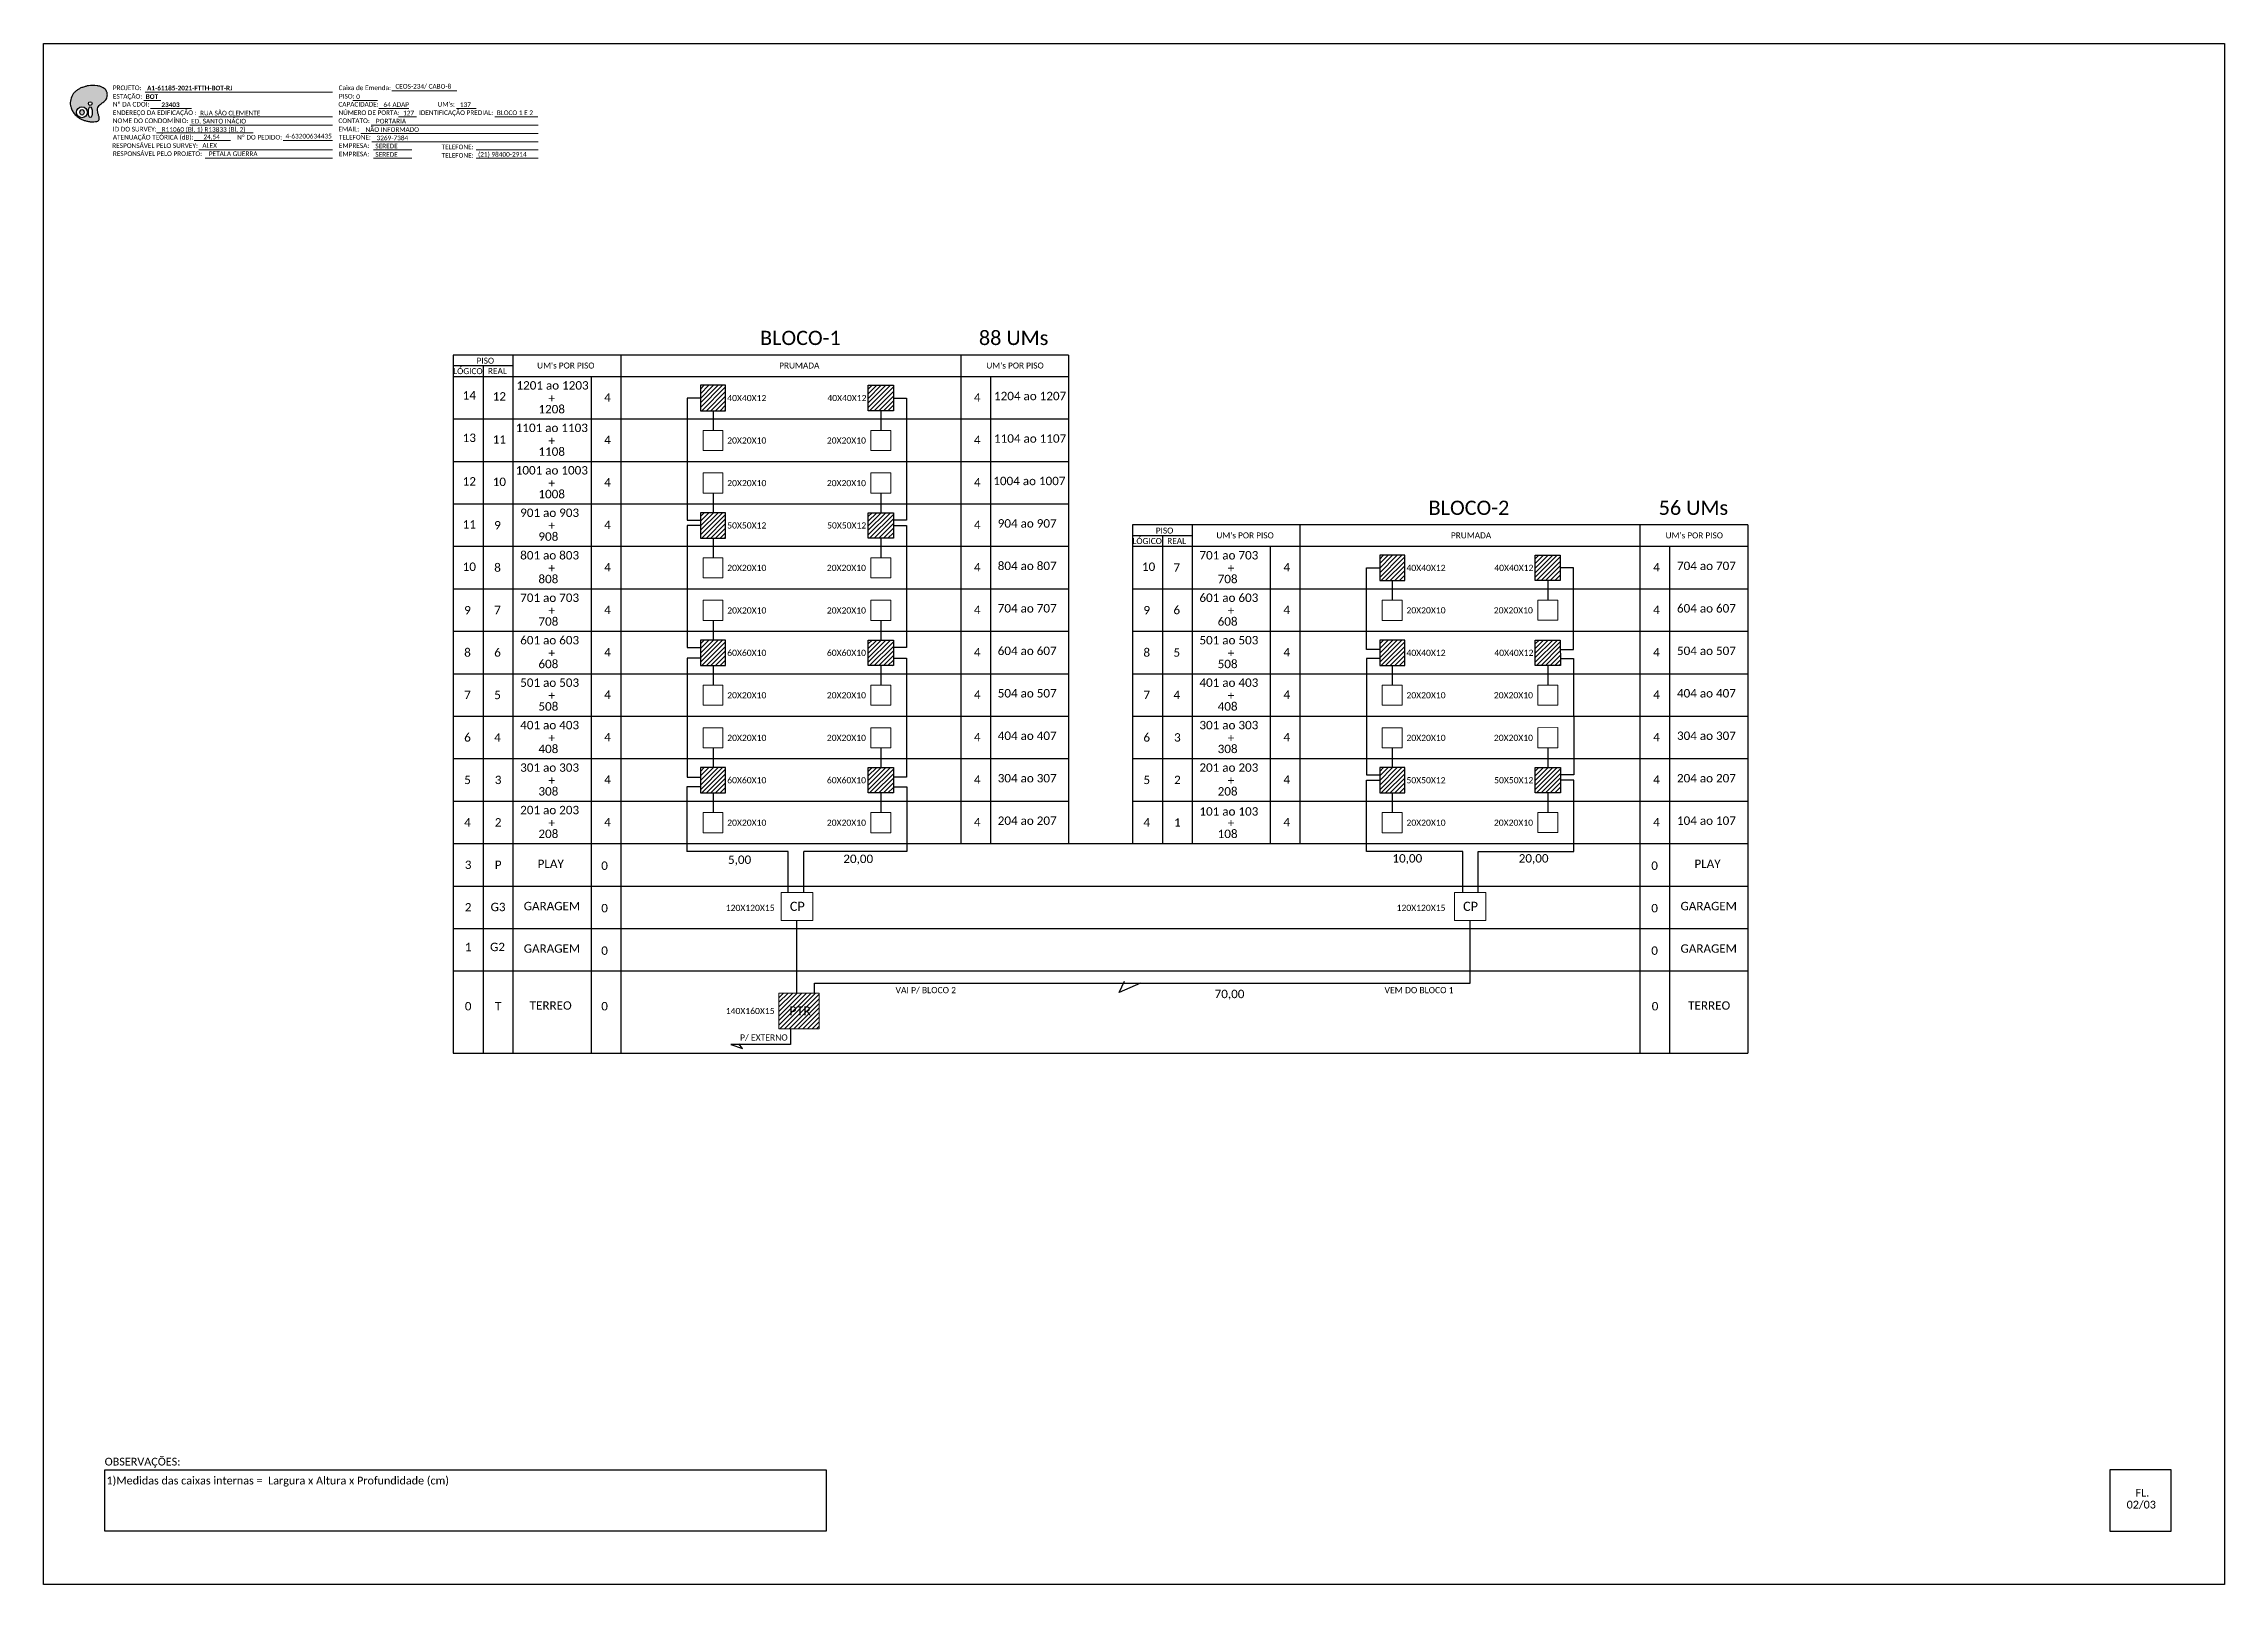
# Model space of a CAD drawing. Extents: x -4 to 2740, y 1 to 595.
# Drawn here: x 947 to 1788, y 1 to 595 of the extents above; entities that cross this region are included whole.
import ezdxf
from ezdxf.enums import TextEntityAlignment as Align

# ---------------------------------------------------------------- set-up
doc = ezdxf.new("R2010")
doc.units = 0
doc.styles.add('MtXpl_Calibri', font='calibri.ttf')
doc.styles.add('WMF-Calibri0', font='calibri.ttf')
doc.styles.add('WMF-Calibri1', font='calibrib.ttf')

msp = doc.modelspace()

# ---------------------------------------------------------------- texts
at = {"color": 7, "lineweight": 0, "style": 'WMF-Calibri0'}
for s, height, p in [('PROJETO:', 1.793, (974.16, 577.33)), ('ESTAÇÃO:', 1.793, (974.16, 574.05)), ('Nº DA CDOI:', 1.7927, (974.16, 570.98)), ('CAPACIDADE:', 1.7927, (1061.15, 570.98)), ('Caixa de Emenda:', 1.7927, (1061.25, 577.33)), ("UM's:", 1.793, (1099.39, 570.98)), ('ENDEREÇO DA EDIFICAÇÃO :', 1.7927, (974.16, 567.74)), ('NOME DO CONDOMÍNIO:', 1.7927, (974.16, 564.63)), ('CONTATO:', 1.793, (1061.15, 564.63)), ('NÚMERO DE PORTA:', 1.7927, (1061.15, 567.74)), ('IDENTIFICAÇÃO PREDIAL:', 1.7927, (1092.23, 567.74)), ('RESPONSÁVEL PELO SURVEY:', 1.7927, (973.92, 555.04)), ('ATENUAÇÃO TEÓRICA (dB):', 1.7927, (974.16, 558.28)), ('ID DO SURVEY:', 1.7927, (974.16, 561.39)), ('Nº DO PEDIDO:', 1.7927, (1022.08, 558.28)), ('EMAIL:', 1.793, (1061.15, 561.39)), ('TELEFONE:', 1.793, (1061.33, 558.28)), ('EMPRESA:', 1.793, (1061.33, 555.04)), ('TELEFONE:', 1.793, (1100.93, 554.54)), ('RESPONSÁVEL PELO PROJETO:', 1.7927, (974.16, 551.93)), ('EMPRESA:', 1.793, (1061.33, 551.8)), ('TELEFONE:', 1.793, (1100.93, 551.3))]:
    msp.add_text(s, height=height, dxfattribs=at).set_placement(p)
at = {"color": 7}
for s, height, style, p in [('BOT', 1.793, 'WMF-Calibri1', (986.84, 573.95)), ('A1-61185-2021-FTTH-BOT-RJ', 1.7927, 'WMF-Calibri1', (987.36, 577.23)), ('PISO:', 1.793, 'WMF-Calibri0', (1061.33, 574.09)), ('0', 1.79, 'WMF-Calibri0', (1068.02, 573.94)), (' 64 ADAP', 1.793, 'WMF-Calibri0', (1077.89, 570.85)), ('CEOS-234/ CABO-8', 1.7927, 'WMF-Calibri0', (1083.11, 577.91)), ('137', 1.793, 'WMF-Calibri0', (1108.01, 570.83)), ('ED. SANTO INÁCIO', 1.7927, 'WMF-Calibri0', (1004.38, 564.47)), ('RUA SÃO CLEMENTE', 1.7927, 'WMF-Calibri0', (1007.79, 567.58)), ('PORTARIA', 1.793, 'WMF-Calibri0', (1075.61, 564.48)), ('127', 1.793, 'WMF-Calibri0', (1086.08, 567.59)), ('BLOCO 1 E 2', 1.7927, 'WMF-Calibri0', (1122.21, 567.71)), ('R11060 (Bl. 1) R13833 (Bl. 2)  ', 1.7927, 'WMF-Calibri0', (993, 561.26)), ('ALEX', 1.793, 'WMF-Calibri0', (1008.68, 555.13)), ('24,54', 1.793, 'WMF-Calibri0', (1009.09, 558.38)), ('4-63200634435', 1.7927, 'WMF-Calibri0', (1040.74, 558.69)), ('NÃO INFORMADO', 1.7927, 'WMF-Calibri0', (1071.57, 561.24)), ('SEREDE', 1.793, 'WMF-Calibri0', (1075.39, 554.89)), ('3269-7384', 1.793, 'WMF-Calibri0', (1075.86, 558.01)), ('PETALA GUERRA', 1.7927, 'WMF-Calibri0', (1011.17, 551.9)), ('SEREDE', 1.793, 'WMF-Calibri0', (1075.39, 551.66)), ('(21) 98400-2914', 1.7927, 'WMF-Calibri0', (1114.99, 551.66)), ('1201 ao 1203', 3.24, 'WMF-Calibri0', (1129.8, 461.88)), ('1208', 3.24, 'WMF-Calibri0', (1138.27, 452.72)), ('+', 3.24, 'WMF-Calibri0', (1142.16, 456.93)), ('40X40X12', 2.373, 'WMF-Calibri0', (1211.08, 457.44)), ('40X40X12', 2.373, 'WMF-Calibri0', (1249.7, 457.44)), ('1204 ao 1207', 3.24, 'WMF-Calibri0', (1313.97, 457.79)), ('1101 ao 1103', 3.24, 'WMF-Calibri0', (1129.52, 445.51)), ('1108', 3.24, 'WMF-Calibri0', (1138.27, 436.35)), ('+', 3.24, 'WMF-Calibri0', (1142.16, 440.55)), ('20X20X10', 2.373, 'WMF-Calibri0', (1211.08, 441.07)), ('20X20X10', 2.373, 'WMF-Calibri0', (1249.5, 441.07)), ('1104 ao 1107', 3.24, 'WMF-Calibri0', (1313.97, 441.41)), ('1001 ao 1003', 3.24, 'WMF-Calibri0', (1129.52, 429.14)), ('1008', 3.24, 'WMF-Calibri0', (1138.27, 419.98)), ('+', 3.24, 'WMF-Calibri0', (1142.16, 424.18)), ('20X20X10', 2.373, 'WMF-Calibri0', (1211.08, 424.65)), ('20X20X10', 2.373, 'WMF-Calibri0', (1249.5, 424.65)), ('1004 ao 1007', 3.24, 'WMF-Calibri0', (1313.69, 425.04)), ('901 ao 903', 3.24, 'WMF-Calibri0', (1131.24, 412.77)), ('908', 3.24, 'WMF-Calibri0', (1138.27, 403.6)), ('+', 3.24, 'WMF-Calibri0', (1142.16, 407.81)), ('50X50X12', 2.373, 'WMF-Calibri0', (1211.08, 408.32)), ('50X50X12', 2.373, 'WMF-Calibri0', (1249.6, 408.32)), ('904 ao 907', 3.24, 'WMF-Calibri0', (1315.4, 408.67)), ('801 ao 803', 3.24, 'WMF-Calibri0', (1131.24, 396.39)), ('804 ao 807', 3.24, 'WMF-Calibri0', (1315.4, 392.3)), ('701 ao 703', 3.24, 'WMF-Calibri0', (1393.18, 396.39)), ('704 ao 707', 3.24, 'WMF-Calibri0', (1577.35, 392.3)), ('808', 3.24, 'WMF-Calibri0', (1138.27, 387.23)), ('+', 3.24, 'WMF-Calibri0', (1142.16, 391.44)), ('20X20X10', 2.373, 'WMF-Calibri0', (1211.08, 391.96)), ('20X20X10', 2.373, 'WMF-Calibri0', (1249.5, 391.96)), ('708', 3.24, 'WMF-Calibri0', (1400.22, 387.23)), ('+', 3.24, 'WMF-Calibri0', (1404.11, 391.44)), ('40X40X12', 2.373, 'WMF-Calibri0', (1473.03, 391.95)), ('701 ao 703', 3.24, 'WMF-Calibri0', (1131.24, 380.02)), ('704 ao 707', 3.24, 'WMF-Calibri0', (1315.4, 375.93)), ('601 ao 603', 3.24, 'WMF-Calibri0', (1393.18, 380.02)), ('604 ao 607', 3.24, 'WMF-Calibri0', (1577.35, 375.93)), ('708', 3.24, 'WMF-Calibri0', (1138.27, 370.86)), ('+', 3.24, 'WMF-Calibri0', (1142.16, 375.07)), ('20X20X10', 2.373, 'WMF-Calibri0', (1211.09, 375.55)), ('20X20X10', 2.373, 'WMF-Calibri0', (1249.5, 375.55)), ('608', 3.24, 'WMF-Calibri0', (1400.22, 370.86)), ('+', 3.24, 'WMF-Calibri0', (1404.11, 375.07)), ('20X20X10', 2.373, 'WMF-Calibri0', (1473.03, 375.59)), ('601 ao 603', 3.24, 'WMF-Calibri0', (1131.24, 363.65)), ('60X60X10', 2.373, 'WMF-Calibri0', (1211.08, 359.21)), ('60X60X10', 2.373, 'WMF-Calibri0', (1249.52, 359.21)), ('604 ao 607', 3.24, 'WMF-Calibri0', (1315.4, 359.55)), ('501 ao 503', 3.24, 'WMF-Calibri0', (1393.18, 363.65)), ('504 ao 507', 3.24, 'WMF-Calibri0', (1577.35, 359.55)), ('608', 3.24, 'WMF-Calibri0', (1138.27, 354.49)), ('+', 3.24, 'WMF-Calibri0', (1142.16, 358.7)), ('508', 3.24, 'WMF-Calibri0', (1400.22, 354.49)), ('+', 3.24, 'WMF-Calibri0', (1404.11, 358.7)), ('40X40X12', 2.373, 'WMF-Calibri0', (1473.03, 359.2)), ('501 ao 503', 3.24, 'WMF-Calibri0', (1131.24, 347.28)), ('+', 3.24, 'WMF-Calibri0', (1142.16, 342.32)), ('20X20X10', 2.373, 'WMF-Calibri0', (1211.08, 342.84)), ('20X20X10', 2.373, 'WMF-Calibri0', (1249.5, 342.84)), ('504 ao 507', 3.24, 'WMF-Calibri0', (1315.4, 343.18)), ('401 ao 403', 3.24, 'WMF-Calibri0', (1393.18, 347.28)), ('+', 3.24, 'WMF-Calibri0', (1404.11, 342.32)), ('20X20X10', 2.373, 'WMF-Calibri0', (1473.03, 342.84)), ('404 ao 407', 3.24, 'WMF-Calibri0', (1577.35, 343.18)), ('508', 3.24, 'WMF-Calibri0', (1138.27, 338.12)), ('408', 3.24, 'WMF-Calibri0', (1400.22, 338.12)), ('401 ao 403', 3.24, 'WMF-Calibri0', (1131.24, 330.91)), ('+', 3.24, 'WMF-Calibri0', (1142.16, 325.95)), ('20X20X10', 2.373, 'WMF-Calibri0', (1211.09, 326.43)), ('20X20X10', 2.373, 'WMF-Calibri0', (1249.5, 326.43)), ('404 ao 407', 3.24, 'WMF-Calibri0', (1315.4, 326.81)), ('301 ao 303', 3.24, 'WMF-Calibri0', (1393.18, 330.91)), ('+', 3.24, 'WMF-Calibri0', (1404.11, 325.95)), ('20X20X10', 2.373, 'WMF-Calibri0', (1473.03, 326.42)), ('304 ao 307', 3.24, 'WMF-Calibri0', (1577.35, 326.81)), ('408', 3.24, 'WMF-Calibri0', (1138.27, 321.74)), ('308', 3.24, 'WMF-Calibri0', (1400.22, 321.74)), ('301 ao 303', 3.24, 'WMF-Calibri0', (1131.24, 314.54)), ('+', 3.24, 'WMF-Calibri0', (1142.16, 309.58)), ('60X60X10', 2.373, 'WMF-Calibri0', (1211.08, 310.1)), ('60X60X10', 2.373, 'WMF-Calibri0', (1249.52, 310.1)), ('304 ao 307', 3.24, 'WMF-Calibri0', (1315.4, 310.44)), ('201 ao 203', 3.24, 'WMF-Calibri0', (1393.18, 314.54)), ('+', 3.24, 'WMF-Calibri0', (1404.11, 309.58)), ('50X50X12', 2.373, 'WMF-Calibri0', (1473.03, 310.09)), ('204 ao 207', 3.24, 'WMF-Calibri0', (1577.35, 310.44)), ('308', 3.24, 'WMF-Calibri0', (1138.27, 305.37)), ('208', 3.24, 'WMF-Calibri0', (1400.22, 305.37)), ('201 ao 203', 3.24, 'WMF-Calibri0', (1131.24, 298.16)), ('+', 3.24, 'WMF-Calibri0', (1142.16, 293.21)), ('20X20X10', 2.373, 'WMF-Calibri0', (1211.08, 293.73)), ('20X20X10', 2.373, 'WMF-Calibri0', (1249.5, 293.73)), ('204 ao 207', 3.24, 'WMF-Calibri0', (1315.4, 294.07)), ('101 ao 103', 3.24, 'WMF-Calibri0', (1393.18, 297.63)), ('+', 3.24, 'WMF-Calibri0', (1404.11, 293.21)), ('20X20X10', 2.373, 'WMF-Calibri0', (1473.03, 293.73)), ('104 ao 107', 3.24, 'WMF-Calibri0', (1577.35, 294.07)), ('208', 3.24, 'WMF-Calibri0', (1138.27, 289)), ('108', 3.24, 'WMF-Calibri0', (1400.22, 289)), ('PLAY', 3.24, 'WMF-Calibri0', (1137.96, 277.44)), ('PLAY', 3.24, 'WMF-Calibri0', (1584.07, 277.44)), ('GARAGEM', 3.24, 'WMF-Calibri0', (1132.61, 261.14)), ('120X120X15', 2.373, 'WMF-Calibri0', (1210.52, 260.89)), ('CP', 3.51, 'WMF-Calibri0', (1235.25, 260.91)), ('120X120X15', 2.373, 'WMF-Calibri0', (1469.23, 260.89)), ('CP', 3.51, 'WMF-Calibri0', (1494.86, 260.91)), ('GARAGEM', 3.24, 'WMF-Calibri0', (1578.72, 261.14)), ('GARAGEM', 3.24, 'WMF-Calibri0', (1132.61, 244.77)), ('GARAGEM', 3.24, 'WMF-Calibri0', (1578.72, 244.77)), ('VAI P/ BLOCO 2', 2.3729, 'WMF-Calibri0', (1275.99, 229.17)), ('VEM DO BLOCO 1', 2.3729, 'WMF-Calibri0', (1464.57, 229.17)), ('TERREO', 3.24, 'WMF-Calibri0', (1134.88, 222.81)), ('140X160X15', 2.373, 'WMF-Calibri0', (1210.52, 221.12)), ('PTR', 3.433, 'WMF-Calibri0', (1235.06, 220.66)), ('TERREO', 3.24, 'WMF-Calibri0', (1581.66, 222.81)), ('P/ EXTERNO', 2.373, 'WMF-Calibri0', (1216.05, 210.92))]:
    msp.add_text(s, height=height, dxfattribs=dict(at, style=style)).set_placement(p)
at = {"color": 7, "style": 'WMF-Calibri1'}
msp.add_text('23403', height=1.793, dxfattribs=at).set_placement((996.4, 570.8), align=Align.CENTER)
at = {"color": 0, "style": 'WMF-Calibri0'}
for s, height, p in [('BLOCO-1', 5.495, (1223.72, 479.05)), ('88 UMs', 5.495, (1308.14, 479.05)), ('     PISO', 2.3, (1110.35, 471.87)), ("UM's POR PISO", 2.3, (1137.77, 470.01)), ('PRUMADA', 2.3, (1231.12, 470.01)), ("UM's POR PISO", 2.3, (1311.01, 470.01)), ('  LÓGICO', 2.3, (1103.8, 467.84)), ('    REAL', 2.3, (1115.56, 467.89)), ('BLOCO-2', 5.495, (1481.56, 413.57)), ('56 UMs', 5.495, (1570.28, 413.57)), ('  LÓGICO', 2.3, (1365.75, 402.35)), ('     PISO', 2.3, (1372.29, 406.38)), ('    REAL', 2.3, (1377.51, 402.4)), ("UM's POR PISO", 2.3, (1399.72, 404.52)), ('PRUMADA', 2.3, (1490.19, 404.52)), ("UM's POR PISO", 2.3, (1572.96, 404.52))]:
    msp.add_text(s, height=height, dxfattribs=at).set_placement(p)
at = {"color": 7, "style": 'WMF-Calibri0'}
for s, p in [('14', (1111.63, 459.67)), ('12', (1123.21, 459.26)), ('13', (1111.63, 443.3)), ('11', (1123.21, 442.67)), ('12', (1111.63, 426.51)), ('10', (1123.21, 426.33)), ('11', (1111.63, 409.92)), ('10', (1111.63, 393.59)), ('10', (1373.58, 393.59))]:
    msp.add_text(s, height=3.24, dxfattribs=at).set_placement(p, align=Align.MIDDLE_CENTER)
for s, p in [('40X40X12', (1506.89, 391.96)), ('20X20X10', (1506.7, 375.59)), ('40X40X12', (1506.91, 359.21)), ('20X20X10', (1506.73, 342.85)), ('20X20X10', (1506.74, 326.43)), ('50X50X12', (1506.85, 310.1)), ('20X20X10', (1506.76, 293.73))]:
    msp.add_text(s, height=2.373, rotation=0.04241, dxfattribs=at).set_placement(p)
at = {"color": 3, "style": 'WMF-Calibri0'}
for s, p in [('5,00', (1211.39, 279.01)), ('20,00', (1255.86, 279.36)), ('10,00', (1467.61, 279.54)), ('20,00', (1516.32, 279.54)), ('70,00', (1399.04, 227.27))]:
    msp.add_text(s, height=3.24, dxfattribs=at).set_placement(p)
for s, style, p in [('OBSERVAÇÕES:', 'WMF-Calibri0', (971, 47.08)), ('1)Medidas das caixas internas =  Largura x Altura x Profundidade (cm)', 'MtXpl_Calibri', (971.68, 39.78)), ('02/03', 'WMF-Calibri0', (1750.76, 30.5)), ('FL.', 'WMF-Calibri0', (1754.18, 35.09))]:
    msp.add_text(s, height=3, dxfattribs=dict(style=style)).set_placement(p)
at = {"color": 7, "style": 'WMF-Calibri0'}
for tag, flags, p in [('4', 4, (1164.92, 458.87)), ('4', 4, (1307.5, 458.87)), ('4', 4, (1164.92, 442.5)), ('4', 4, (1307.5, 442.5)), ('4', 4, (1164.92, 426.13)), ('4', 4, (1307.5, 426.13)), ('9', 4, (1122.5, 409.58)), ('4', 4, (1164.92, 409.76)), ('4', 4, (1307.5, 409.76)), ('8', 4, (1122.5, 393.27)), ('4', 4, (1164.92, 393.39)), ('4', 4, (1307.5, 393.39)), ('7', 4, (1384.44, 393.27)), ('4', 4, (1426.87, 393.39)), ('4', 4, (1569.45, 393.39)), ('9', 4, (1110.92, 376.83)), ('7', 4, (1122.5, 376.9)), ('4', 4, (1164.92, 377.01)), ('4', 4, (1307.5, 377.01)), ('9', 4, (1372.87, 376.83)), ('6', 4, (1384.44, 376.9)), ('4', 4, (1426.87, 377.01)), ('4', 4, (1569.45, 377.01)), ('8', 4, (1110.92, 360.53)), ('6', 4, (1122.5, 360.53)), ('4', 4, (1164.92, 360.64)), ('4', 4, (1307.5, 360.64)), ('8', 4, (1372.87, 360.53)), ('5', 4, (1384.44, 360.53)), ('4', 4, (1426.87, 360.64)), ('4', 4, (1569.45, 360.64)), ('7', 4, (1110.92, 344.16)), ('5', 4, (1122.5, 344.16)), ('4', 4, (1164.92, 344.27)), ('4', 4, (1307.5, 344.27)), ('7', 4, (1372.87, 344.16)), ('4', 4, (1384.44, 344.16)), ('4', 4, (1426.87, 344.27)), ('4', 4, (1569.45, 344.27)), ('6', 4, (1110.92, 327.78)), ('4', 4, (1122.5, 327.78)), ('4', 4, (1164.92, 327.9)), ('4', 4, (1307.5, 327.9)), ('6', 4, (1372.87, 327.78)), ('3', 4, (1384.69, 327.78)), ('4', 4, (1426.87, 327.9)), ('4', 4, (1569.45, 327.9)), ('5', 4, (1110.92, 311.41)), ('3', 4, (1122.74, 311.41)), ('4', 4, (1164.92, 311.53)), ('4', 4, (1307.5, 311.53)), ('5', 4, (1372.87, 311.41)), ('2', 4, (1384.69, 311.41)), ('4', 4, (1426.87, 311.53)), ('4', 4, (1569.45, 311.53)), ('4', 4, (1110.92, 295.04)), ('2', 4, (1122.74, 295.04)), ('4', 4, (1164.92, 295.15)), ('4', 4, (1307.5, 295.15)), ('4', 4, (1372.87, 295.04)), ('1', 4, (1384.69, 295.01)), ('4', 4, (1426.87, 295.15)), ('4', 4, (1569.45, 295.15)), ('3', 4, (1111.17, 278.67)), ('P', 4, (1122.74, 278.67)), ('0', 4, (1163.78, 278.34)), ('0', 4, (1568.72, 278.34)), ('2', 4, (1111.17, 262.3)), ('G3', 4, (1122.71, 262.41)), ('0', 4, (1163.78, 261.97)), ('0', 4, (1568.72, 261.97)), ('1', 4, (1111.17, 246.99)), ('G2', 4, (1122.5, 247)), ('0', 4, (1163.78, 245.6)), ('0', 4, (1568.72, 245.6)), ('0', 4, (1111.17, 224.16)), ('T', 12, (1122.74, 224.2)), ('0', 4, (1163.78, 224.16)), ('0', 4, (1568.89, 224.16))]:
    msp.add_attdef(tag, text='XX', height=3.24, dxfattribs=dict(at, flags=flags)).set_placement(p, align=Align.MIDDLE_CENTER)

# ---------------------------------------------------------------- blocks, each defined once
blk = doc.blocks.new('OI')
h = blk.add_hatch(color=40)
edge = h.paths.add_edge_path()
edge.add_spline(control_points=[(4.35, -0.67), (3.92, -0.99), (3.26, -1.5), (2.81, -2.59), (2.9, -3.5), (3.06, -4.27), (3.31, -4.85), (3.37, -5.39), (3.4, -5.88), (3.2, -6.4), (2.54, -6.61), (1.65, -6.63), (0.55, -6.67), (-0.56, -6.42), (-1.61, -6.14), (-2.77, -5.61), (-3.92, -4.77), (-4.89, -3.7), (-5.34, -2.65), (-5.6, -1.94), (-5.85, -0.96), (-5.71, 0.47), (-5.1, 2.02), (-4.14, 3.02), (-3.3, 3.61), (-2.37, 4.16), (-1.36, 4.44), (-0.56, 4.7), (0.79, 4.85), (2.24, 4.97), (3.79, 4.57), (4.67, 4.21), (5.44, 3.65), (5.76, 2.99), (6.03, 2.21), (6.01, 1.46), (5.72, 0.64), (5.31, 0.08), (4.88, -0.38), (4.51, -0.55), (4.35, -0.67)], knot_values=[0, 0, 0, 0, 1.60434, 2.417191, 3.427595, 4.282808, 4.776746, 5.304182, 5.888771, 6.258406, 6.858137, 7.79129, 8.986195, 10.124242, 11.187857, 12.242908, 13.953784, 15.414161, 16.515391, 17.349188, 17.675853, 19.552021, 21.515531, 22.568638, 23.63245, 24.621084, 25.782718, 26.745347, 27.142653, 29.870543, 31.004649, 31.921532, 32.709589, 33.801391, 34.042471, 35.192333, 35.971461, 36.628871, 37.254359, 37.836911, 37.836911, 37.836911, 37.836911], degree=3, periodic=0)
h.paths.add_polyline_path([(1.13, -0.87, -1), (-0.04, -0.87, -1)], flags=16)
edge = h.paths.add_edge_path(flags=16)
edge.add_ellipse((0.56, -3.59), major_axis=(-0.02, 1.71), ratio=0.361305, start_angle=0, end_angle=360)
h.paths.add_polyline_path([(-0.36, -3.62, -1), (-3.8, -3.62, -1)], flags=16)
edge = h.paths.add_edge_path(flags=0)
edge.add_ellipse((-2.08, -3.62), major_axis=(0, 0.885), ratio=0.758294, start_angle=0, end_angle=360)
at = {"color": 40}
for centre, radius in [((-2.08, -3.62), 1.72), ((0.54, -0.87), 0.587)]:
    blk.add_circle(centre, radius, dxfattribs=at)
blk.add_ellipse((-2.08, -3.62), major_axis=(0, 0.885), ratio=0.758294, start_param=-3.141592653589792, end_param=3.141592653589792, dxfattribs=at)
blk.add_ellipse((0.56, -3.59), major_axis=(-0.02, 1.71), ratio=0.361305, dxfattribs=at)
at = {"color": 40, "start_tangent": (-0.800898, -0.598801), "end_tangent": (-0.800898, -0.598801)}
blk.add_spline([(4.35, -0.67), (3.2, -1.78), (2.9, -2.54), (2.92, -3.55), (3.12, -4.38), (3.28, -4.85), (3.37, -5.37), (3.35, -5.95), (3.2, -6.29), (2.66, -6.55), (1.73, -6.63), (0.54, -6.62), (-0.58, -6.41), (-1.6, -6.11), (-2.56, -5.67), (-3.95, -4.67), (-4.89, -3.56), (-5.37, -2.56), (-5.64, -1.78), (-5.72, -1.46), (-5.63, 0.42), (-4.84, 2.22), (-4.13, 2.99), (-3.27, 3.62), (-2.4, 4.09), (-1.3, 4.47), (-0.37, 4.72), (0.02, 4.77), (2.75, 4.8), (3.85, 4.53), (4.69, 4.16), (5.31, 3.68), (5.85, 2.73), (5.93, 2.5), (5.94, 1.35), (5.67, 0.62), (5.29, 0.08), (4.84, -0.36), (4.35, -0.67)], degree=3, dxfattribs=at)

# ---------------------------------------------------------------- hatches: boundary and pattern name
h = msp.add_hatch()
h.set_pattern_fill('ANSI31', color=1, scale=10, style=0)
h.set_pattern_definition([(45, (585.2493, 65.7406), (-0.8838835, 0.8838835), [])])
h.paths.add_polyline_path([(1210.43, 463.54), (1200.75, 463.54), (1200.76, 453.72), (1210.44, 453.72)])
h.paths.add_polyline_path([(1208.75, 454.06), (1208.75, 459.21)], flags=16)
h = msp.add_hatch()
h.set_pattern_fill('ANSI31', color=1, scale=10, style=0)
h.set_pattern_definition([(45, (649.9642, 65.7406), (-0.8838835, 0.8838835), [])])
h.paths.add_polyline_path([(1275.15, 463.54), (1265.47, 463.54), (1265.47, 453.72), (1275.15, 453.72)])
h.paths.add_polyline_path([(1273.46, 454.06), (1273.46, 459.21)], flags=16)
h = msp.add_hatch()
h.set_pattern_fill('ANSI31', color=1, scale=10, style=0)
h.set_pattern_definition([(45, (585.2493, 16.625), (-0.8838835, 0.8838835), [])])
h.paths.add_polyline_path([(1210.43, 414.42), (1200.75, 414.42), (1200.76, 404.61), (1210.44, 404.61)])
h.paths.add_polyline_path([(1208.75, 404.94), (1208.75, 410.09)], flags=16)
h = msp.add_hatch()
h.set_pattern_fill('ANSI31', color=1, scale=10, style=0)
h.set_pattern_definition([(45, (649.9642, 16.625), (-0.8838835, 0.8838835), [])])
h.paths.add_polyline_path([(1275.15, 414.42), (1265.47, 414.42), (1265.47, 404.61), (1275.15, 404.61)])
h.paths.add_polyline_path([(1273.46, 404.94), (1273.46, 410.09)], flags=16)
h = msp.add_hatch()
h.set_pattern_fill('ANSI31', color=1, scale=10, style=0)
h.set_pattern_definition([(45, (847.1954, 0.2531), (-0.8838835, 0.8838835), [])])
h.paths.add_polyline_path([(1472.39, 397.89), (1462.71, 397.89), (1462.71, 388.23), (1472.39, 388.23)])
h.paths.add_polyline_path([(1470.69, 388.57), (1470.69, 393.72)], flags=16)
h = msp.add_hatch()
h.set_pattern_fill('ANSI31', color=1, scale=10, style=0)
h.set_pattern_definition([(45, (907.1459, 0.2788), (-0.8838835, 0.8838835), [])])
h.paths.add_polyline_path([(1532.34, 397.91), (1522.66, 397.91), (1522.66, 388.26), (1532.34, 388.26)])
h.paths.add_polyline_path([(1530.64, 388.59), (1530.64, 393.74)], flags=16)
h = msp.add_hatch()
h.set_pattern_fill('ANSI31', color=1, scale=10, style=0)
h.set_pattern_definition([(45, (585.2493, -32.4807), (-0.8838835, 0.8838835), [])])
h.paths.add_polyline_path([(1210.43, 365.31), (1200.75, 365.31), (1200.76, 355.5), (1210.44, 355.5)])
h.paths.add_polyline_path([(1208.75, 355.83), (1208.75, 360.98)], flags=16)
h = msp.add_hatch()
h.set_pattern_fill('ANSI31', color=1, scale=10, style=0)
h.set_pattern_definition([(45, (649.9642, -32.4807), (-0.8838835, 0.8838835), [])])
h.paths.add_polyline_path([(1275.15, 365.31), (1265.47, 365.31), (1265.47, 355.5), (1275.15, 355.5)])
h.paths.add_polyline_path([(1273.46, 355.83), (1273.46, 360.98)], flags=16)
h = msp.add_hatch()
h.set_pattern_fill('ANSI31', color=1, scale=10, style=0)
h.set_pattern_definition([(45, (847.1954, -32.4907), (-0.8838835, 0.8838835), [])])
h.paths.add_polyline_path([(1472.39, 365.3), (1462.71, 365.3), (1462.71, 355.49), (1472.39, 355.49)])
h.paths.add_polyline_path([(1470.69, 355.82), (1470.69, 360.97)], flags=16)
h = msp.add_hatch()
h.set_pattern_fill('ANSI31', color=1, scale=10, style=0)
h.set_pattern_definition([(45, (907.1459, -32.4649), (-0.8838835, 0.8838835), [])])
h.paths.add_polyline_path([(1532.34, 365.33), (1522.66, 365.33), (1522.66, 355.52), (1532.34, 355.52)])
h.paths.add_polyline_path([(1530.64, 355.85), (1530.64, 361)], flags=16)
h = msp.add_hatch()
h.set_pattern_fill('ANSI31', color=1, scale=10, style=0)
h.set_pattern_definition([(45, (585.2493, -81.5964), (-0.8838835, 0.8838835), [])])
h.paths.add_polyline_path([(1210.43, 316.2), (1200.75, 316.2), (1200.76, 306.38), (1210.44, 306.38)])
h.paths.add_polyline_path([(1208.75, 306.72), (1208.75, 311.87)], flags=16)
h = msp.add_hatch()
h.set_pattern_fill('ANSI31', color=1, scale=10, style=0)
h.set_pattern_definition([(45, (649.9642, -81.5964), (-0.8838835, 0.8838835), [])])
h.paths.add_polyline_path([(1275.15, 316.2), (1265.47, 316.2), (1265.47, 306.38), (1275.15, 306.38)])
h.paths.add_polyline_path([(1273.46, 306.72), (1273.46, 311.87)], flags=16)
h = msp.add_hatch()
h.set_pattern_fill('ANSI31', color=1, scale=10, style=0)
h.set_pattern_definition([(45, (847.1954, -81.6063), (-0.8838835, 0.8838835), [])])
h.paths.add_polyline_path([(1472.39, 316.03), (1462.71, 316.03), (1462.71, 306.37), (1472.39, 306.37)])
h.paths.add_polyline_path([(1470.69, 306.71), (1470.69, 311.86)], flags=16)
h = msp.add_hatch()
h.set_pattern_fill('ANSI31', color=1, scale=10, style=0)
h.set_pattern_definition([(45, (907.1459, -81.5805), (-0.8838835, 0.8838835), [])])
h.paths.add_polyline_path([(1532.34, 316.05), (1522.66, 316.05), (1522.66, 306.4), (1532.34, 306.4)])
h.paths.add_polyline_path([(1530.64, 306.74), (1530.64, 311.88)], flags=16)
h = msp.add_hatch()
h.set_pattern_fill('ANSI31', color=1, scale=10, style=0)
h.set_pattern_definition([(45, (619.4187, -168.53), (-0.8838835, 0.8838835), [])])
h.paths.add_polyline_path([(1246.55, 229.19), (1231.04, 229.19), (1231.04, 215.43), (1246.55, 215.43)])
h.paths.add_polyline_path([(1233.49, 219.79), (1243.7, 219.79), (1243.7, 224.93), (1233.49, 224.93)], flags=9)

# ---------------------------------------------------------------- linework, layer by layer
msp.add_line((1105.38, 206.11), (1604.66, 206.11))
at = {"color": 7}
msp.add_lwpolyline([(947.45, 595.26), (1788.45, 595.26), (1788.45, 1.26), (947.45, 1.26)], close=True, dxfattribs=at)
at = {"color": 7, "lineweight": 0}
for points in [[(986.05, 573.3), (992.6, 573.3)], [(986.56, 576.58), (1058.87, 576.58)], [(1066.67, 573.34), (1076.15, 573.34)], [(1081.71, 577.07), (1106.84, 577.07)], [(988.71, 570.23), (1004.46, 570.23)], [(1003.87, 563.88), (1058.87, 563.88)], [(1007.28, 566.99), (1058.87, 566.99)], [(1073.83, 563.88), (1138.13, 563.88)], [(1076.72, 570.23), (1088.33, 570.23)], [(1084.3, 566.99), (1091.25, 566.99)], [(1106.66, 570.23), (1114.32, 570.23)], [(1121.47, 566.99), (1138.1, 566.99)], [(991.03, 560.82), (1028.26, 560.82)], [(1005.56, 557.85), (1019.51, 557.85)], [(1039.79, 557.85), (1058.9, 557.85)], [(1069.79, 560.64), (1138.13, 560.64)], [(1074.08, 557.41), (1138.13, 557.41)], [(1007.28, 554.29), (1058.87, 554.29)], [(1009.77, 551.06), (1058.87, 551.06)], [(1074.69, 554.29), (1089.49, 554.29)], [(1074.69, 551.06), (1089.49, 551.06)], [(1114.29, 554.29), (1138.13, 554.29)], [(1114.29, 551.06), (1138.13, 551.06)]]:
    msp.add_lwpolyline(points, dxfattribs=at)
at = {"color": 0}
for points in [[(1342.72, 475.17), (1105.38, 475.17)], [(1128.53, 471.06), (1105.38, 471.06)], [(1604.66, 409.68), (1367.33, 409.68)], [(1367.33, 405.57), (1390.47, 405.57)], [(1367.33, 401.46), (1604.66, 401.46)]]:
    msp.add_lwpolyline(points, dxfattribs=at)
for points in [[(1105.38, 475.17), (1105.38, 206.11)], [(1116.96, 471.06), (1116.96, 206.11)], [(1128.53, 206.11), (1128.53, 475.17)], [(1170.12, 206.11), (1170.12, 475.17)], [(1301.12, 475.17), (1301.12, 286.85)], [(1342.72, 475.17), (1342.72, 286.85)], [(1105.38, 466.95), (1342.72, 466.95)], [(1158.55, 466.95), (1158.55, 206.11)], [(1312.7, 286.85), (1312.7, 466.95)], [(1105.38, 450.57), (1342.72, 450.57)], [(1105.38, 434.2), (1342.72, 434.2)], [(1105.38, 417.83), (1342.72, 417.83)], [(1367.33, 409.68), (1367.33, 286.85)], [(1378.9, 405.57), (1378.9, 286.85)], [(1390.47, 286.85), (1390.47, 409.68)], [(1432.07, 286.85), (1432.07, 409.68)], [(1563.07, 409.68), (1563.07, 206.11)], [(1604.66, 409.68), (1604.66, 206.11)], [(1105.38, 401.46), (1342.72, 401.46)], [(1420.49, 401.46), (1420.49, 286.85)], [(1574.64, 206.11), (1574.64, 401.46)], [(1105.38, 385.09), (1342.72, 385.09)], [(1367.33, 385.09), (1604.66, 385.09)], [(1105.38, 368.71), (1342.72, 368.71)], [(1367.33, 368.71), (1604.66, 368.71)], [(1105.38, 352.34), (1342.72, 352.34)], [(1367.33, 352.34), (1604.66, 352.34)], [(1105.38, 335.97), (1342.72, 335.97)], [(1367.33, 335.97), (1604.66, 335.97)], [(1105.38, 319.6), (1342.72, 319.6)], [(1367.33, 319.6), (1604.66, 319.6)], [(1105.38, 303.23), (1342.72, 303.23)], [(1367.33, 303.23), (1604.66, 303.23)], [(1105.38, 286.85), (1193.54, 286.85)], [(1193.54, 286.85), (1298.76, 286.85)], [(1298.76, 286.85), (1453.36, 286.85)], [(1453.36, 286.85), (1560.7, 286.85)], [(1560.7, 286.85), (1604.66, 286.85)], [(1105.38, 270.48), (1604.66, 270.48)], [(1105.38, 254.11), (1604.66, 254.11)], [(1105.38, 237.74), (1604.66, 237.74)]]:
    msp.add_lwpolyline(points)
at = {"color": 1}
for points in [[(1210.44, 463.54), (1200.76, 463.54), (1200.76, 453.72), (1210.44, 453.72)], [(1265.47, 463.54), (1275.15, 463.54), (1275.15, 453.72), (1265.47, 453.72)], [(1210.44, 414.42), (1200.76, 414.42), (1200.76, 404.61), (1210.44, 404.61)], [(1265.47, 414.42), (1275.15, 414.42), (1275.15, 404.61), (1265.47, 404.61)], [(1472.39, 398.05), (1462.71, 398.05), (1462.71, 388.23), (1472.39, 388.23)], [(1522.66, 398.07), (1532.34, 398.07), (1532.34, 388.26), (1522.66, 388.25)], [(1210.44, 365.31), (1200.76, 365.31), (1200.76, 355.5), (1210.44, 355.5)], [(1265.47, 365.31), (1275.15, 365.31), (1275.15, 355.5), (1265.47, 355.5)], [(1472.39, 365.3), (1462.71, 365.3), (1462.71, 355.49), (1472.39, 355.49)], [(1522.68, 365.32), (1532.36, 365.33), (1532.37, 355.52), (1522.69, 355.51)], [(1210.44, 316.2), (1200.76, 316.2), (1200.76, 306.38), (1210.44, 306.38)], [(1265.47, 316.2), (1275.15, 316.2), (1275.15, 306.38), (1265.47, 306.38)], [(1472.39, 316.19), (1462.71, 316.19), (1462.71, 306.37), (1472.39, 306.37)], [(1522.72, 316.21), (1532.4, 316.21), (1532.4, 306.4), (1522.72, 306.39)]]:
    msp.add_lwpolyline(points, close=True, dxfattribs=at)
at = {"color": 3}
for points in [[(1200.76, 458.63), (1195.64, 458.63), (1195.64, 411.56), (1200.76, 411.56)], [(1275.15, 458.63), (1280.28, 458.63), (1280.28, 411.56), (1275.15, 411.56)], [(1205.6, 453.73), (1205.6, 446.17)], [(1270.31, 453.73), (1270.31, 446.17)], [(1205.6, 421.98), (1205.6, 414.42)], [(1270.31, 421.98), (1270.31, 414.42)], [(1200.76, 409.51), (1195.64, 409.51), (1195.64, 362.44), (1200.76, 362.44)], [(1205.6, 404.62), (1205.6, 397.06)], [(1270.31, 404.62), (1270.31, 397.06)], [(1275.15, 409.51), (1280.28, 409.51), (1280.28, 362.44), (1275.15, 362.44)], [(1462.71, 361.7), (1457.58, 361.7), (1457.58, 393.14), (1462.71, 393.14)], [(1467.55, 388.24), (1467.55, 380.69)], [(1527.5, 388.27), (1527.51, 380.71)], [(1532.36, 361.72), (1537.49, 361.73), (1537.46, 393.17), (1532.34, 393.17)], [(1205.61, 372.88), (1205.61, 365.31)], [(1270.31, 372.88), (1270.31, 365.31)], [(1200.76, 358.33), (1195.64, 358.33), (1195.64, 312.49), (1200.76, 312.49)], [(1205.6, 355.5), (1205.6, 347.94)], [(1270.31, 355.5), (1270.31, 347.94)], [(1275.15, 358.33), (1280.28, 358.33), (1280.28, 312.49), (1275.15, 312.49)], [(1462.71, 358.15), (1457.58, 358.15), (1457.58, 313.32), (1462.71, 313.32)], [(1467.55, 355.5), (1467.55, 347.94)], [(1527.53, 355.52), (1527.53, 347.96)], [(1532.37, 358.17), (1537.49, 358.18), (1537.52, 313.35), (1532.4, 313.35)], [(1205.61, 323.76), (1205.61, 316.2)], [(1270.31, 323.76), (1270.31, 316.2)], [(1467.55, 323.75), (1467.55, 316.19)], [(1527.55, 323.77), (1527.56, 316.21)], [(1494.72, 268.04), (1494.72, 283.82), (1457.58, 283.8), (1457.58, 311.28), (1462.71, 311.28)], [(1500.73, 268.04), (1500.73, 283.82), (1537.54, 283.83), (1537.52, 311.31), (1532.4, 311.31)], [(1200.76, 308.71), (1195.53, 308.71), (1195.53, 283.8), (1195.53, 283.8)], [(1205.6, 306.38), (1205.6, 298.83)], [(1275.15, 308.71), (1280.38, 308.71), (1280.38, 283.8), (1240.62, 283.8)], [(1270.31, 306.38), (1270.31, 298.83)], [(1467.55, 306.38), (1467.55, 298.83)], [(1527.56, 306.41), (1527.57, 298.85)], [(1234.54, 283.8), (1195.53, 283.8), (1195.53, 283.8)], [(1234.54, 268.04), (1234.54, 283.8)], [(1240.62, 268.04), (1240.62, 283.8)], [(1237.96, 229.19), (1237.96, 257.25)], [(1244.77, 229.19), (1244.77, 233.07), (1497.57, 233.07), (1497.57, 257.25)], [(1370.42, 233.07), (1362.17, 229.43), (1364.23, 233.77)]]:
    msp.add_lwpolyline(points, dxfattribs=at)
at = {"lineweight": 0}
for points in [[(1209.43, 446.17), (1201.77, 446.17), (1201.77, 438.4), (1209.43, 438.4)], [(1266.48, 446.17), (1274.14, 446.17), (1274.14, 438.4), (1266.48, 438.4)], [(1209.43, 429.75), (1201.77, 429.75), (1201.77, 421.98), (1209.43, 421.98)], [(1266.48, 429.75), (1274.15, 429.75), (1274.15, 421.98), (1266.48, 421.98)], [(1209.43, 397.06), (1201.77, 397.06), (1201.77, 389.29), (1209.43, 389.29)], [(1266.48, 397.06), (1274.14, 397.06), (1274.14, 389.29), (1266.48, 389.29)], [(1209.44, 380.65), (1201.78, 380.65), (1201.78, 372.88), (1209.44, 372.88)], [(1266.48, 380.65), (1274.14, 380.65), (1274.14, 372.88), (1266.48, 372.88)], [(1471.38, 380.69), (1463.72, 380.69), (1463.72, 372.92), (1471.38, 372.92)], [(1523.68, 380.71), (1531.34, 380.71), (1531.34, 372.94), (1523.68, 372.94)], [(1209.43, 347.94), (1201.77, 347.94), (1201.77, 340.17), (1209.43, 340.17)], [(1266.48, 347.94), (1274.14, 347.94), (1274.14, 340.17), (1266.48, 340.17)], [(1471.38, 347.94), (1463.72, 347.94), (1463.72, 340.17), (1471.38, 340.17)], [(1523.7, 347.96), (1531.36, 347.97), (1531.37, 340.2), (1523.71, 340.19)], [(1209.44, 331.53), (1201.78, 331.53), (1201.78, 323.76), (1209.44, 323.76)], [(1266.48, 331.53), (1274.14, 331.53), (1274.14, 323.76), (1266.48, 323.76)], [(1471.38, 331.52), (1463.71, 331.52), (1463.71, 323.75), (1471.38, 323.75)], [(1523.71, 331.54), (1531.38, 331.55), (1531.38, 323.78), (1523.72, 323.77)], [(1209.43, 298.83), (1201.77, 298.83), (1201.77, 291.06), (1209.43, 291.06)], [(1266.48, 298.83), (1274.14, 298.83), (1274.14, 291.06), (1266.48, 291.06)], [(1471.38, 298.83), (1463.72, 298.83), (1463.72, 291.06), (1471.38, 291.06)], [(1523.74, 298.85), (1531.4, 298.85), (1531.41, 291.08), (1523.74, 291.08)]]:
    msp.add_lwpolyline(points, close=True, dxfattribs=at)
at = {"color": 7, "lineweight": 0}
for points in [[(1231.88, 268.04), (1244.04, 268.04), (1244.04, 257.25), (1231.88, 257.25)], [(1491.49, 268.04), (1503.65, 268.04), (1503.65, 257.25), (1491.49, 257.25)]]:
    msp.add_lwpolyline(points, close=True, dxfattribs=at)
at = {"color": 1, "lineweight": 0}
msp.add_lwpolyline([(1231.04, 229.19), (1246.55, 229.19), (1246.55, 215.43), (1231.04, 215.43)], close=True, dxfattribs=at)
at = {"color": 1}
for points in [[(1235.52, 215.43), (1235.52, 209.43), (1212.53, 209.43)], [(1212.53, 209.43), (1216.95, 207.83)], [(1216.95, 207.83), (1215.54, 209.66)]]:
    msp.add_lwpolyline(points, dxfattribs=at)
at = {"color": 0}
for points in [[(971.02, 45.46), (1249.27, 45.46), (1249.27, 21.75), (971.02, 21.75)], [(1767.96, 45.46), (1744.25, 45.46), (1744.25, 21.75), (1767.96, 21.75)]]:
    msp.add_lwpolyline(points, close=True, dxfattribs=at)

# ---------------------------------------------------------------- block references
at = {"color": 7, "xscale": 1.213923925163967, "yscale": 1.213923925163967, "zscale": 1.213923925163967, "rotation": 0.1532896023949059}
msp.add_blockref('OI', (964.76, 573.2), dxfattribs=at)

msp.set_redraw_order([(e.dxf.handle, doc.entitydb.next_handle()) for e in msp.query("TEXT MTEXT ATTDEF DIMENSION ARC_DIMENSION")])  # texts and dimensions are drawn at this point

doc.saveas('drawing.dxf')
